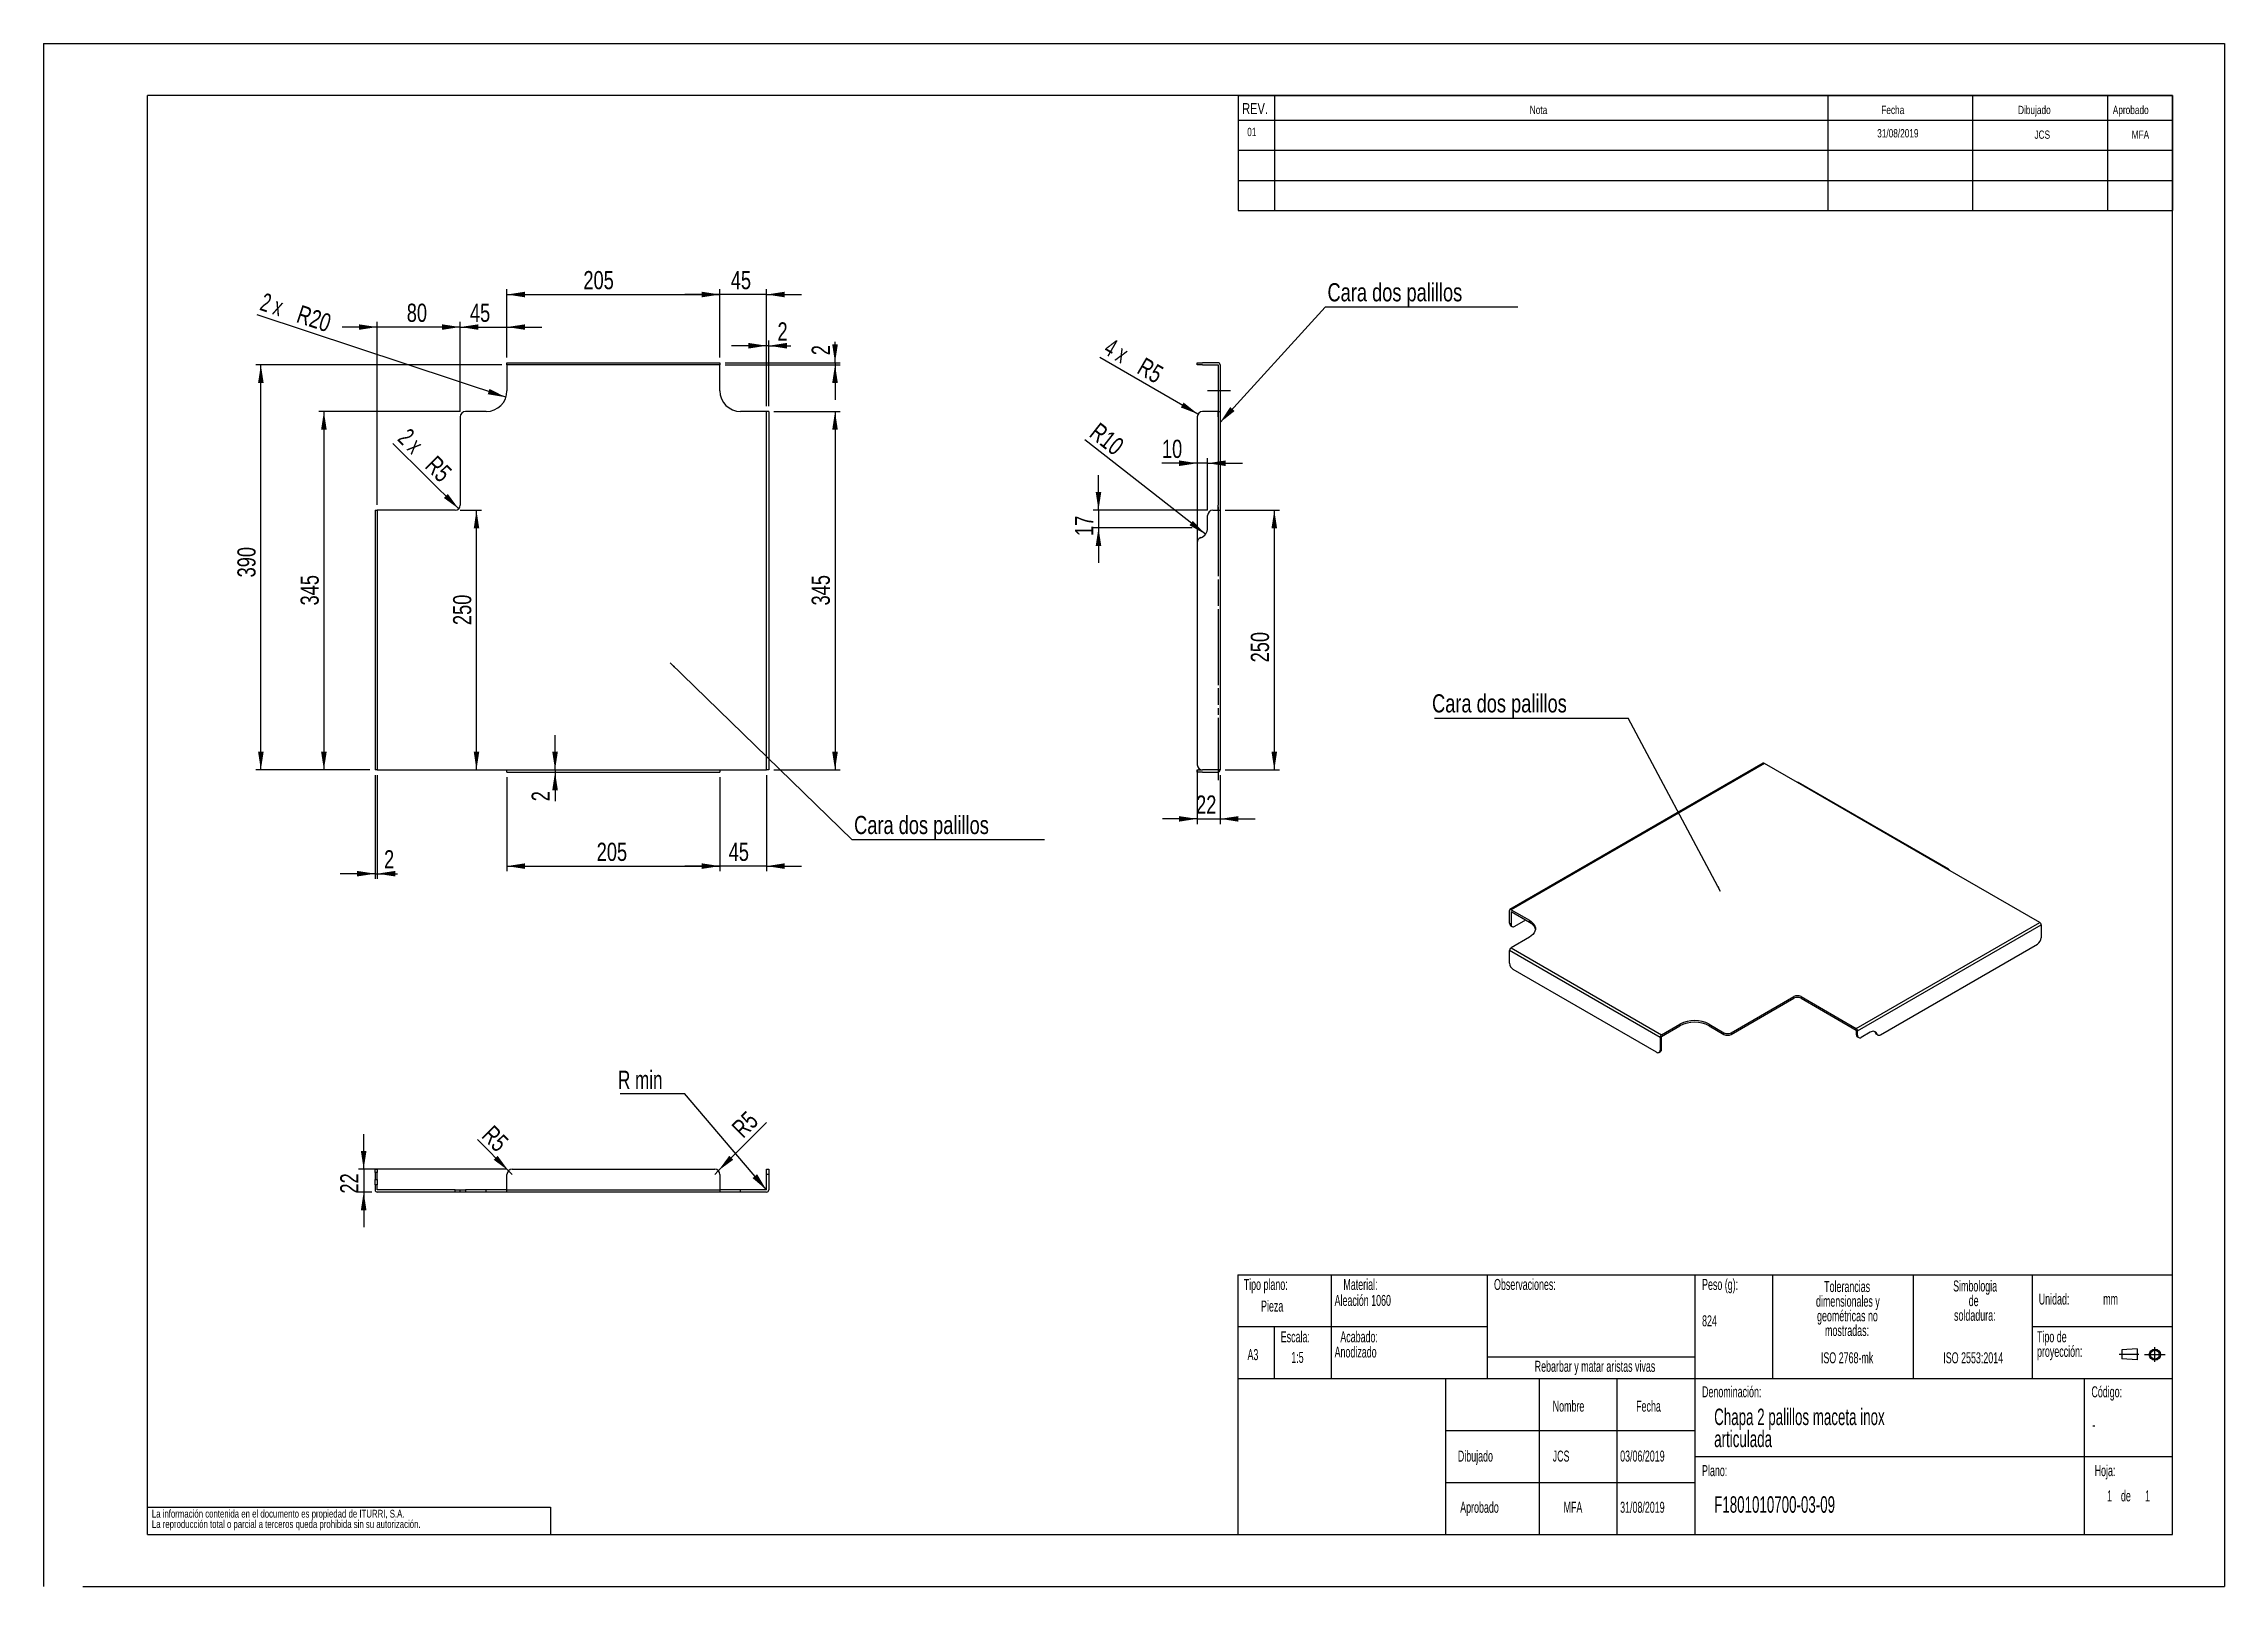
# Model space of a CAD drawing. Extents: x 0 to 14130, y 0 to 4063.
# Drawn here: x 0 to 2100, y 0 to 1485 of the extents above.
import ezdxf

# ---------------------------------------------------------------- set-up
doc = ezdxf.new("R2010")
doc.units = 0
doc.header["$LTSCALE"] = 5
doc.linetypes.add('CENTERX2', pattern=[20.32, 12.7, -2.54, 2.54, -2.54])
doc.linetypes.add('HIDDEN', pattern=[1.905, 1.27, -0.635])
doc.layers.get('0').update_dxf_attribs({"linetype": 'CONTINUOUS'})
doc.layers.add('FORMATO', color=7, linetype='CONTINUOUS')
doc.layers.add('SLD-0', color=179, linetype='CONTINUOUS')
doc.styles.add('SLDTEXTSTYLE0', font='TXT', dxfattribs={"width": 0.605})
doc.styles.add('SLDTEXTSTYLE1', font='TXT', dxfattribs={"width": 0.75})
doc.styles.add('SLDTEXTSTYLE2', font='TXT', dxfattribs={"width": 0.666667})
doc.styles.add('SLDTEXTSTYLE3', font='TXT', dxfattribs={"width": 0.7})
doc.dimstyles.new('SLDDIMSTYLE0', dxfattribs={"dimtxt": 17.5, "dimasz": 17.5, "dimexe": 0, "dimexo": 0.0625, "dimgap": 4.375, "dimtad": 1, "dimdec": 1, "dimrnd": 1e-09, "dimzin": 12, "dimtxsty": 'SLDTEXTSTYLE1', "dimsah": 1, "dimcen": 0.09, "dimazin": 3, "dimtfac": 1, "dimtdec": 1, "dimtofl": 0, "dimtmove": 0, "dimatfit": 3, "dimtolj": 1, "dimtzin": 12})
doc.dimstyles.new('SLDDIMSTYLE1', dxfattribs={"dimtxt": 17.5, "dimasz": 17.5, "dimexe": 0, "dimexo": 0.0625, "dimgap": 4.375, "dimtad": 1, "dimdec": 1, "dimrnd": 1e-09, "dimzin": 12, "dimtxsty": 'SLDTEXTSTYLE1', "dimsah": 1, "dimcen": 0, "dimazin": 3, "dimtfac": 1, "dimtdec": 1, "dimtofl": 0, "dimtmove": 0, "dimatfit": 3, "dimtolj": 1, "dimtzin": 12})
doc.dimstyles.new('SLDDIMSTYLE2', dxfattribs={"dimtxt": 17.5, "dimasz": 17.5, "dimexe": 0, "dimexo": 0.0625, "dimgap": 4.375, "dimtad": 1, "dimdec": 1, "dimrnd": 1e-09, "dimzin": 12, "dimtxsty": 'SLDTEXTSTYLE1', "dimsah": 1, "dimcen": 0.09, "dimazin": 3, "dimtfac": 1, "dimtdec": 1, "dimtmove": 0, "dimatfit": 3, "dimtolj": 1, "dimtzin": 12})
doc.dimstyles.new('SLDDIMSTYLE3', dxfattribs={"dimtxt": 0.18, "dimasz": 5.384615, "dimexe": 0, "dimexo": 0.0625, "dimgap": 0, "dimtad": 0, "dimtih": 1, "dimtoh": 1, "dimdec": 0, "dimrnd": 1e-09, "dimzin": 0, "dimtxsty": 'STANDARD', "dimblk1": 'DOT', "dimblk2": 'DOT', "dimsah": 1, "dimcen": 0.09, "dimazin": 3, "dimtfac": 5.384615, "dimtdec": 0, "dimtofl": 0, "dimtmove": 0, "dimatfit": 3, "dimtolj": 1, "dimtzin": 0})
doc.dimstyles.new('SLDDIMSTYLE4', dxfattribs={"dimtxt": 17.5, "dimasz": 17.5, "dimexe": 0, "dimexo": 0.0625, "dimgap": 4.375, "dimtad": 1, "dimdec": 1, "dimrnd": 1e-09, "dimzin": 12, "dimtxsty": 'SLDTEXTSTYLE1', "dimsah": 1, "dimcen": 0, "dimazin": 3, "dimtfac": 1, "dimtdec": 1, "dimtofl": 0, "dimtmove": 0, "dimatfit": 3, "dimtolj": 1, "dimtzin": 12})
doc.dimstyles.new('SLDDIMSTYLE5', dxfattribs={"dimtxt": 0.18, "dimasz": 17.5, "dimexe": 0, "dimexo": 0.0625, "dimgap": 0, "dimtad": 0, "dimtih": 1, "dimtoh": 1, "dimdec": 0, "dimrnd": 1e-09, "dimzin": 0, "dimtxsty": 'STANDARD', "dimsah": 1, "dimcen": 0.09, "dimazin": 3, "dimtfac": 17.5, "dimtdec": 0, "dimtofl": 0, "dimtmove": 0, "dimatfit": 3, "dimtolj": 1, "dimtzin": 0})
doc.dimstyles.new('SLDDIMSTYLE6', dxfattribs={"dimtxt": 17.5, "dimasz": 17.5, "dimexe": 0, "dimexo": 0.0625, "dimgap": 4.375, "dimtad": 1, "dimdec": 1, "dimrnd": 1e-09, "dimzin": 12, "dimtxsty": 'SLDTEXTSTYLE1', "dimsah": 1, "dimcen": 0, "dimazin": 3, "dimtfac": 1, "dimtdec": 1, "dimtofl": 0, "dimtmove": 0, "dimatfit": 3, "dimtolj": 1, "dimtzin": 12})

msp = doc.modelspace()

# ---------------------------------------------------------------- texts
at = {"layer": 'FORMATO', "style": 'SLDTEXTSTYLE1'}
for s, insert, char_height, attachment_point in [('REV.', (1154.18, 1427.76), 10.583, 1), ('Nota', (1431.12, 1425.13), 7.938, 1), ('Fecha', (1769.63, 1425.13), 7.938, 1), ('Dibujado', (1901.3, 1425.13), 7.938, 1), ('Aprobado', (1992.55, 1425.13), 7.938, 1), ('01', (1163.43, 1403.96), 7.938, 2), ('31/08/2019', (1785.57, 1402.68), 7.938, 2), ('JCS', (1924.63, 1401.35), 7.938, 2), ('MFA', (2019.12, 1401.35), 7.938, 2)]:
    msp.add_mtext(s, dxfattribs=dict(at, insert=insert, char_height=char_height, attachment_point=attachment_point))
at = {"layer": 'SLD-0', "style": 'SLDTEXTSTYLE0'}
for s, insert, char_height, attachment_point in [('Tipo plano:', (1155.65, 295.9), 10.5833, 1), ('Tipo plano:', (1155.65, 295.9), 10.5833, 1), ('Material:', (1251.65, 295.9), 10.583, 1), ('Material:', (1251.65, 295.9), 10.583, 1), ('Observaciones:', (1396.69, 295.9), 10.5833, 1), ('Observaciones:', (1396.69, 295.9), 10.5833, 1), ('Peso (g):', (1597.02, 295.9), 10.583, 1), ('Peso (g):', (1597.02, 295.9), 10.583, 1), ('Pieza', (1172.36, 275.1), 10.583, 1), ('Pieza', (1172.36, 275.1), 10.583, 1), ('Aleación 1060', (1243.17, 280.53), 10.5833, 1), ('Aleación 1060', (1243.17, 280.53), 10.5833, 1), ('Unidad:', (1921.23, 281.85), 10.583, 1), ('Unidad:', (1921.23, 281.85), 10.583, 1), ('mm', (1983.31, 281.85), 10.583, 1), ('mm', (1983.31, 281.85), 10.583, 1), ('824', (1597.02, 260.91), 10.583, 1), ('824', (1597.02, 260.91), 10.583, 1), ('Escala:', (1191.32, 245.51), 10.583, 1), ('Escala:', (1191.32, 245.51), 10.583, 1), ('Anodizado', (1243.17, 230.88), 10.583, 1), ('Anodizado', (1243.17, 230.88), 10.583, 1), ('Acabado:', (1248.69, 245.51), 10.583, 1), ('Acabado:', (1248.69, 245.51), 10.583, 1), ('A3', (1159.3, 228.37), 10.583, 1), ('A3', (1159.3, 228.37), 10.583, 1), ('1:5', (1201.45, 225.67), 10.583, 1), ('1:5', (1201.45, 225.67), 10.583, 1), ('Rebarbar y matar aristas vivas', (1493.93, 217.12), 10.5833, 2), ('Rebarbar y matar aristas vivas', (1493.93, 217.12), 10.5833, 2), ('ISO 2768-mk', (1736.68, 225.3), 10.5833, 2), ('ISO 2768-mk', (1736.68, 225.3), 10.5833, 2), ('ISO 2553:2014', (1858.13, 225.3), 10.5833, 2), ('ISO 2553:2014', (1858.13, 225.3), 10.5833, 2), ('Denominación:', (1597.02, 192.57), 10.5833, 1), ('Denominación:', (1597.02, 192.57), 10.5833, 1), ('Código:', (1971.99, 192.57), 10.583, 1), ('Código:', (1971.99, 192.57), 10.583, 1), ('Nombre', (1453.19, 178.77), 10.583, 1), ('Nombre', (1453.19, 178.77), 10.583, 1), ('Fecha', (1533.54, 178.77), 10.583, 1), ('Fecha', (1533.54, 178.77), 10.583, 1), ('-', (1972.93, 160.97), 10.58, 1), ('-', (1972.93, 160.97), 10.58, 1), ('Dibujado', (1361.87, 130.7), 10.583, 1), ('Dibujado', (1361.87, 130.7), 10.583, 1), ('JCS', (1453.19, 130.7), 10.583, 1), ('03/06/2019', (1518.14, 130.7), 10.583, 1), ('Plano:', (1597.02, 116.69), 10.583, 1), ('Plano:', (1597.02, 116.69), 10.583, 1), ('Hoja:', (1975.07, 116.69), 10.583, 1), ('Hoja:', (1975.07, 116.69), 10.583, 1), ('F1801010700-03-09', (1608.69, 86.73), 15.875, 1), ('F1801010700-03-09', (1608.69, 86.73), 15.875, 1), ('1', (1987.06, 92.37), 10.58, 1), ('1', (1987.06, 92.37), 10.58, 1), ('1', (1987.06, 92.37), 10.58, 1), ('1', (1987.06, 92.37), 10.58, 1), ('de', (2000.39, 92.37), 10.583, 1), ('de', (2000.39, 92.37), 10.583, 1), ('de', (2000.39, 92.37), 10.583, 1), ('de', (2000.39, 92.37), 10.583, 1), ('1', (2023.65, 92.37), 10.58, 1), ('1', (2023.65, 92.37), 10.58, 1), ('1', (2023.65, 92.37), 10.58, 1), ('1', (2023.65, 92.37), 10.58, 1), ('Aprobado', (1364.12, 81.41), 10.583, 1), ('Aprobado', (1364.12, 81.41), 10.583, 1), ('MFA', (1463.68, 81.41), 10.583, 1), ('31/08/2019', (1518.14, 81.41), 10.583, 1)]:
    msp.add_mtext(s, dxfattribs=dict(at, insert=insert, char_height=char_height, attachment_point=attachment_point))

# ---------------------------------------------------------------- blocks, each defined once
blk = doc.blocks.new('BLOQUE3')
at = {"color": 7, "linetype": 'CENTERX2'}
for p, q in [((1989.6, 650.3), (1974, 650.3)), ((1994.4, 650.1), (2010.8, 650.1)), ((2002.6, 644.2), (2002.6, 656))]:
    blk.add_line(p, q, dxfattribs=at)
at = {"color": 7, "linetype": 'CONTINUOUS'}
for p, q in [((1988.4, 654.7), (1976.2, 653.8)), ((1976.2, 653.8), (1976.2, 646.7)), ((1988.4, 654.7), (1988.4, 645.8)), ((1988.4, 645.8), (1976.2, 646.7))]:
    blk.add_line(p, q, dxfattribs=at)
for radius in [4.46, 3.57]:
    blk.add_circle((2002.6, 650.1), radius, dxfattribs=at)
blk = doc.blocks.new('SW_NOTE_0')
at = {"layer": 'SLD-0', "color": 0, "attachment_point": 2, "style": 'SLDTEXTSTYLE0'}
for s, insert, char_height in [('dimensionales y', (37.7, -0.5), 10.583), ('Tolerancias', (37, 13.6), 10.583), ('geométricas no', (37.3, -14.6), 10.583), ('mostradas:', (36.9, -28.7), 10.58)]:
    blk.add_mtext(s, dxfattribs=dict(at, insert=insert, char_height=char_height))
blk = doc.blocks.new('SW_NOTE_0_1')
at = {"layer": 'SLD-0', "color": 0, "attachment_point": 1, "style": 'SLDTEXTSTYLE0'}
for s, insert, char_height in [('Tipo de', (0, 13.6), 10.58), ('proyección:', (0, -0.5), 10.583)]:
    blk.add_mtext(s, dxfattribs=dict(at, insert=insert, char_height=char_height))
blk = doc.blocks.new('SW_NOTE_0_2')
at = {"layer": 'SLD-0', "color": 0, "char_height": 10.58, "attachment_point": 2, "style": 'SLDTEXTSTYLE0'}
for s, insert in [('Simbologia', (35.6, 13.6)), ('de', (34.2, -0.5)), ('soldadura:', (35.3, -14.6))]:
    blk.add_mtext(s, dxfattribs=dict(at, insert=insert))
blk = doc.blocks.new('SW_NOTE_0_3')
at = {"layer": 'SLD-0', "color": 0, "char_height": 7.5, "attachment_point": 1, "style": 'SLDTEXTSTYLE1'}
for s, insert in [('La información contenida en el documento es propiedad de ITURRI, S.A.', (0, 9.6)), ('La reproducción total o parcial a terceros queda prohibida sin su autorización.', (0, -0.4))]:
    blk.add_mtext(s, dxfattribs=dict(at, insert=insert))
blk = doc.blocks.new('SW_NOTE_0_4')
at = {"layer": 'SLD-0', "color": 0, "attachment_point": 1, "style": 'SLDTEXTSTYLE0'}
for s, insert, char_height in [('Chapa 2 palillos maceta inox', (0, 20.5), 15.875), ('articulada', (0, -0.7), 15.88)]:
    blk.add_mtext(s, dxfattribs=dict(at, insert=insert, char_height=char_height))
blk = doc.blocks.new('SW_NOTE_0_5')
at = {"layer": 'SLD-0', "color": 0, "attachment_point": 2, "style": 'SLDTEXTSTYLE0'}
for s, insert, char_height in [('dimensionales y', (37.7, -0.5), 10.583), ('Tolerancias', (37, 13.6), 10.583), ('geométricas no', (37.3, -14.6), 10.583), ('mostradas:', (36.9, -28.7), 10.58)]:
    blk.add_mtext(s, dxfattribs=dict(at, insert=insert, char_height=char_height))
blk = doc.blocks.new('SW_NOTE_0_6')
at = {"layer": 'SLD-0', "color": 0, "attachment_point": 1, "style": 'SLDTEXTSTYLE0'}
for s, insert, char_height in [('Tipo de', (0, 13.6), 10.58), ('proyección:', (0, -0.5), 10.583)]:
    blk.add_mtext(s, dxfattribs=dict(at, insert=insert, char_height=char_height))
blk = doc.blocks.new('SW_NOTE_0_7')
at = {"layer": 'SLD-0', "color": 0, "char_height": 10.58, "attachment_point": 2, "style": 'SLDTEXTSTYLE0'}
for s, insert in [('Simbologia', (35.6, 13.6)), ('de', (34.2, -0.5)), ('soldadura:', (35.3, -14.6))]:
    blk.add_mtext(s, dxfattribs=dict(at, insert=insert))
blk = doc.blocks.new('SW_NOTE_0_8')
at = {"layer": 'SLD-0', "color": 0, "char_height": 7.5, "attachment_point": 1, "style": 'SLDTEXTSTYLE1'}
for s, insert in [('La información contenida en el documento es propiedad de ITURRI, S.A.', (0, 9.6)), ('La reproducción total o parcial a terceros queda prohibida sin su autorización.', (0, -0.4))]:
    blk.add_mtext(s, dxfattribs=dict(at, insert=insert))
blk = doc.blocks.new('SW_NOTE_0_9')
at = {"layer": 'SLD-0', "color": 0, "attachment_point": 1, "style": 'SLDTEXTSTYLE0'}
for s, insert, char_height in [('Chapa 2 palillos maceta inox', (0, 20.5), 15.875), ('articulada', (0, -0.7), 15.88)]:
    blk.add_mtext(s, dxfattribs=dict(at, insert=insert, char_height=char_height))
blk = doc.blocks.new('_D')
at = {"layer": 'FORMATO', "color": 7}
for p, q in [((401.2, 1035.9), (421.8, 1035.9)), ((416.8, 785.9), (416.8, 1035.9))]:
    blk.add_line(p, q, dxfattribs=at)
for points in [[(416.8, 1035.9), (414.2, 1018.4), (419.5, 1018.4)], [(416.8, 785.9), (419.5, 803.4), (414.2, 803.4)]]:
    blk.add_solid(points, dxfattribs=at)
at = {"layer": 'FORMATO', "color": 7, "insert": (394.3, 925.3), "char_height": 17.5, "attachment_point": 1, "rotation": 90, "style": 'SLDTEXTSTYLE1'}
blk.add_mtext('250', dxfattribs=at)
blk = doc.blocks.new('_D_1')
at = {"layer": 'FORMATO', "color": 7}
for p, q in [((401.2, 1130.9), (264.9, 1130.9)), ((269.9, 1130.9), (269.9, 785.9)), ((314.2, 785.9), (264.9, 785.9))]:
    blk.add_line(p, q, dxfattribs=at)
for points in [[(269.9, 1130.9), (267.2, 1113.4), (272.6, 1113.4)], [(269.9, 785.9), (272.6, 803.4), (267.2, 803.4)]]:
    blk.add_solid(points, dxfattribs=at)
at = {"layer": 'FORMATO', "color": 7, "insert": (247.4, 944.2), "char_height": 17.5, "attachment_point": 1, "rotation": 90, "style": 'SLDTEXTSTYLE1'}
blk.add_mtext('345', dxfattribs=at)
blk = doc.blocks.new('_D_2')
at = {"layer": 'FORMATO', "color": 7}
for p, q in [((441.2, 1175.9), (204.2, 1175.9)), ((209.2, 785.9), (209.2, 1175.9)), ((314.2, 785.9), (204.2, 785.9))]:
    blk.add_line(p, q, dxfattribs=at)
for points in [[(209.2, 1175.9), (206.5, 1158.4), (211.9, 1158.4)], [(209.2, 785.9), (211.9, 803.4), (206.5, 803.4)]]:
    blk.add_solid(points, dxfattribs=at)
at = {"layer": 'FORMATO', "color": 7, "insert": (186.6, 971.2), "char_height": 17.5, "attachment_point": 1, "rotation": 90, "style": 'SLDTEXTSTYLE1'}
blk.add_mtext('390', dxfattribs=at)
blk = doc.blocks.new('_D_3')
at = {"layer": 'FORMATO', "color": 7}
for p, q in [((703.2, 1130.9), (767.1, 1130.9)), ((762.1, 1130.9), (762.1, 785.9)), ((703.2, 785.9), (767.1, 785.9))]:
    blk.add_line(p, q, dxfattribs=at)
for points in [[(762.1, 1130.9), (759.4, 1113.4), (764.8, 1113.4)], [(762.1, 785.9), (764.8, 803.4), (759.4, 803.4)]]:
    blk.add_solid(points, dxfattribs=at)
at = {"layer": 'FORMATO', "color": 7, "insert": (739.6, 944.2), "char_height": 17.5, "attachment_point": 1, "rotation": 90, "style": 'SLDTEXTSTYLE1'}
blk.add_mtext('345', dxfattribs=at)
blk = doc.blocks.new('_D_4')
at = {"layer": 'FORMATO', "color": 7}
blk.add_line((445.2, 1144.6), (205.6, 1224.1), dxfattribs=at)
blk.add_solid([(445.2, 1144.6), (429.4, 1152.6), (427.7, 1147.5)], dxfattribs=at)
at = {"layer": 'FORMATO', "color": 7, "char_height": 17.5, "attachment_point": 1, "rotation": 341.6229}
for s, insert, style in [('2 x', (212.7, 1245.5), 'SLDTEXTSTYLE2'), ('R20', (247.9, 1233.8), 'SLDTEXTSTYLE1')]:
    blk.add_mtext(s, dxfattribs=dict(at, insert=insert, style=style))
blk = doc.blocks.new('_D_5')
at = {"layer": 'FORMATO', "color": 7}
blk.add_line((399.7, 1037.3), (336.4, 1100.1), dxfattribs=at)
blk.add_solid([(399.7, 1037.3), (389.2, 1051.6), (385.4, 1047.7)], dxfattribs=at)
at = {"layer": 'FORMATO', "color": 7, "char_height": 17.5, "attachment_point": 1, "rotation": 315}
for s, insert, style in [('2 x', (352.3, 1116), 'SLDTEXTSTYLE2'), ('R5', (378.6, 1089.8), 'SLDTEXTSTYLE1')]:
    blk.add_mtext(s, dxfattribs=dict(at, insert=insert, style=style))
blk = doc.blocks.new('_D_6')
at = {"layer": 'FORMATO', "color": 7}
for p, q in [((446.2, 1182.9), (446.2, 1248.5)), ((446.2, 1243.5), (651.2, 1243.5)), ((651.2, 1182.9), (651.2, 1248.5))]:
    blk.add_line(p, q, dxfattribs=at)
for points in [[(446.2, 1243.5), (463.7, 1240.8), (463.7, 1246.2)], [(651.2, 1243.5), (633.7, 1246.2), (633.7, 1240.8)]]:
    blk.add_solid(points, dxfattribs=at)
at = {"layer": 'FORMATO', "color": 7, "insert": (519.8, 1266.1), "char_height": 17.5, "attachment_point": 1, "style": 'SLDTEXTSTYLE1'}
blk.add_mtext('205', dxfattribs=at)
blk = doc.blocks.new('_D_7')
at = {"layer": 'FORMATO', "color": 7}
for p, q in [((321.2, 1212.2), (287.5, 1212.2)), ((321.2, 1040.9), (321.2, 1217.2)), ((401.2, 1212.2), (321.2, 1212.2)), ((401.2, 1130.9), (401.2, 1217.2)), ((401.2, 1212.2), (434.9, 1212.2))]:
    blk.add_line(p, q, dxfattribs=at)
for points in [[(321.2, 1212.2), (303.7, 1214.8), (303.7, 1209.5)], [(401.2, 1212.2), (418.7, 1209.5), (418.7, 1214.8)]]:
    blk.add_solid(points, dxfattribs=at)
at = {"layer": 'FORMATO', "color": 7, "insert": (349.7, 1234.7), "char_height": 17.5, "attachment_point": 1, "style": 'SLDTEXTSTYLE1'}
blk.add_mtext('80', dxfattribs=at)
blk = doc.blocks.new('_D_8')
at = {"layer": 'FORMATO', "color": 7}
for p, q in [((401.2, 1212.2), (367.5, 1212.2)), ((401.2, 1130.9), (401.2, 1217.2)), ((401.2, 1212.2), (446.2, 1212.2)), ((446.2, 1182.9), (446.2, 1217.2)), ((446.2, 1212.2), (479.9, 1212.2))]:
    blk.add_line(p, q, dxfattribs=at)
for points in [[(401.2, 1212.2), (383.7, 1214.8), (383.7, 1209.5)], [(446.2, 1212.2), (463.7, 1209.5), (463.7, 1214.8)]]:
    blk.add_solid(points, dxfattribs=at)
at = {"layer": 'FORMATO', "color": 7, "insert": (410.5, 1234.7), "char_height": 17.5, "attachment_point": 1, "style": 'SLDTEXTSTYLE1'}
blk.add_mtext('45', dxfattribs=at)
blk = doc.blocks.new('_D_9')
at = {"layer": 'FORMATO', "color": 7}
for p, q in [((651.2, 1243.5), (617.5, 1243.5)), ((651.2, 1182.9), (651.2, 1248.5)), ((696.2, 1243.5), (651.2, 1243.5)), ((696.2, 1135.9), (696.2, 1248.5)), ((696.2, 1243.5), (729.9, 1243.5))]:
    blk.add_line(p, q, dxfattribs=at)
for points in [[(651.2, 1243.5), (633.7, 1246.2), (633.7, 1240.8)], [(696.2, 1243.5), (713.7, 1240.8), (713.7, 1246.2)]]:
    blk.add_solid(points, dxfattribs=at)
at = {"layer": 'FORMATO', "color": 7, "insert": (661.7, 1266.1), "char_height": 17.5, "attachment_point": 1, "style": 'SLDTEXTSTYLE1'}
blk.add_mtext('45', dxfattribs=at)
blk = doc.blocks.new('_D_10')
at = {"layer": 'FORMATO', "color": 7}
for p, q in [((651.2, 778.9), (651.2, 688.3)), ((696.2, 780.9), (696.2, 688.3)), ((651.2, 693.3), (617.5, 693.3)), ((696.2, 693.3), (651.2, 693.3)), ((696.2, 693.3), (729.9, 693.3))]:
    blk.add_line(p, q, dxfattribs=at)
for points in [[(651.2, 693.3), (633.7, 696), (633.7, 690.6)], [(696.2, 693.3), (713.7, 690.6), (713.7, 696)]]:
    blk.add_solid(points, dxfattribs=at)
at = {"layer": 'FORMATO', "color": 7, "insert": (659.7, 715.8), "char_height": 17.5, "attachment_point": 1, "style": 'SLDTEXTSTYLE1'}
blk.add_mtext('45', dxfattribs=at)
blk = doc.blocks.new('_D_11')
at = {"layer": 'FORMATO', "color": 7}
for p, q in [((446.2, 778.9), (446.2, 688.3)), ((651.2, 778.9), (651.2, 688.3)), ((446.2, 693.3), (651.2, 693.3))]:
    blk.add_line(p, q, dxfattribs=at)
for points in [[(446.2, 693.3), (463.7, 690.6), (463.7, 696)], [(651.2, 693.3), (633.7, 696), (633.7, 690.6)]]:
    blk.add_solid(points, dxfattribs=at)
at = {"layer": 'FORMATO', "color": 7, "insert": (532.6, 715.8), "char_height": 17.5, "attachment_point": 1, "style": 'SLDTEXTSTYLE1'}
blk.add_mtext('205', dxfattribs=at)
blk = doc.blocks.new('_D_12')
at = {"layer": 'FORMATO', "color": 7}
for p, q in [((696.2, 1135.9), (696.2, 1199.2)), ((698.2, 1135.9), (698.2, 1199.2)), ((696.2, 1194.2), (662.5, 1194.2)), ((698.2, 1194.2), (696.2, 1194.2)), ((698.2, 1194.2), (719.6, 1194.2))]:
    blk.add_line(p, q, dxfattribs=at)
for points in [[(696.2, 1194.2), (678.7, 1196.9), (678.7, 1191.5)], [(698.2, 1194.2), (715.7, 1191.5), (715.7, 1196.9)]]:
    blk.add_solid(points, dxfattribs=at)
at = {"layer": 'FORMATO', "color": 7, "insert": (706.7, 1216.7), "char_height": 17.5, "attachment_point": 1, "style": 'SLDTEXTSTYLE1'}
blk.add_mtext('2', dxfattribs=at)
blk = doc.blocks.new('_D_13')
at = {"layer": 'FORMATO', "color": 7}
for p, q in [((762.1, 1177.9), (762.1, 1198.1)), ((656.2, 1177.9), (767.1, 1177.9)), ((762.1, 1177.9), (762.1, 1175.9)), ((656.2, 1175.9), (767.1, 1175.9)), ((762.1, 1175.9), (762.1, 1142.2))]:
    blk.add_line(p, q, dxfattribs=at)
for points in [[(762.1, 1177.9), (764.8, 1195.4), (759.4, 1195.4)], [(762.1, 1175.9), (759.4, 1158.4), (764.8, 1158.4)]]:
    blk.add_solid(points, dxfattribs=at)
at = {"layer": 'FORMATO', "color": 7, "insert": (739.6, 1185.1), "char_height": 17.5, "attachment_point": 1, "rotation": 90, "style": 'SLDTEXTSTYLE1'}
blk.add_mtext('2', dxfattribs=at)
blk = doc.blocks.new('_D_14')
at = {"layer": 'FORMATO', "color": 7}
for p, q in [((492.5, 785.9), (492.5, 819.5)), ((492.5, 785.9), (492.5, 783.9)), ((492.5, 783.9), (492.5, 755.7))]:
    blk.add_line(p, q, dxfattribs=at)
for points in [[(492.5, 785.9), (495.2, 803.4), (489.8, 803.4)], [(492.5, 783.9), (489.8, 766.4), (495.2, 766.4)]]:
    blk.add_solid(points, dxfattribs=at)
at = {"layer": 'FORMATO', "color": 7, "insert": (469.9, 755.7), "char_height": 17.5, "attachment_point": 1, "rotation": 90, "style": 'SLDTEXTSTYLE1'}
blk.add_mtext('2', dxfattribs=at)
blk = doc.blocks.new('_D_15')
at = {"layer": 'FORMATO', "color": 7}
for p, q in [((319.2, 780.9), (319.2, 681)), ((321.2, 780.9), (321.2, 681)), ((319.2, 686), (285.5, 686)), ((319.2, 686), (321.2, 686)), ((321.2, 686), (340.7, 686))]:
    blk.add_line(p, q, dxfattribs=at)
for points in [[(319.2, 686), (301.7, 688.7), (301.7, 683.3)], [(321.2, 686), (338.7, 683.3), (338.7, 688.7)]]:
    blk.add_solid(points, dxfattribs=at)
at = {"layer": 'FORMATO', "color": 7, "insert": (327.8, 708.6), "char_height": 17.5, "attachment_point": 1, "style": 'SLDTEXTSTYLE1'}
blk.add_mtext('2', dxfattribs=at)
blk = doc.blocks.new('SW_NOTE_0_10')
at = {"layer": 'FORMATO', "color": 0}
blk.add_line((185.4, 0), (0, 0), dxfattribs=at)
at = {"layer": 'FORMATO', "color": 0, "insert": (2, 23.1), "char_height": 17.5, "attachment_point": 1, "style": 'SLDTEXTSTYLE1'}
blk.add_mtext('Cara dos palillos', dxfattribs=at)
blk = doc.blocks.new('_DOT')
at = {"color": 0, "linetype": 'BYBLOCK'}
blk.add_line((-0.5, 0), (-1, 0), dxfattribs=at)
at = {"color": 0, "linetype": 'BYBLOCK', "const_width": 0.5}
blk.add_lwpolyline([(-0.25, 0, 1), (0.25, 0, 1)], format="xyb", close=True, dxfattribs=at)
blk = doc.blocks.new('_D_16')
at = {"layer": 'FORMATO', "color": 7}
for p, q in [((1015.8, 1035.9), (1015.8, 1069.5)), ((1120.9, 1035.9), (1010.8, 1035.9)), ((1015.8, 1035.9), (1015.8, 1018.9)), ((1105.9, 1018.9), (1010.8, 1018.9)), ((1015.8, 1018.9), (1015.8, 985.2))]:
    blk.add_line(p, q, dxfattribs=at)
for points in [[(1015.8, 1035.9), (1018.5, 1053.4), (1013.1, 1053.4)], [(1015.8, 1018.9), (1013.1, 1001.4), (1018.5, 1001.4)]]:
    blk.add_solid(points, dxfattribs=at)
at = {"layer": 'FORMATO', "color": 7, "insert": (993.2, 1011.1), "char_height": 17.5, "attachment_point": 1, "rotation": 90, "style": 'SLDTEXTSTYLE1'}
blk.add_mtext('17', dxfattribs=at)
blk = doc.blocks.new('_D_17')
at = {"layer": 'FORMATO', "color": 7}
blk.add_line((1118.8, 1012.7), (1002.7, 1103.5), dxfattribs=at)
blk.add_solid([(1118.8, 1012.7), (1106.7, 1025.6), (1103.4, 1021.4)], dxfattribs=at)
at = {"layer": 'FORMATO', "color": 7, "insert": (1016.6, 1121.3), "char_height": 17.5, "attachment_point": 1, "rotation": 321.9484, "style": 'SLDTEXTSTYLE1'}
blk.add_mtext('R10', dxfattribs=at)
blk = doc.blocks.new('_D_18')
at = {"layer": 'FORMATO', "color": 7}
for p, q in [((1110.9, 785.9), (1110.9, 733.8)), ((1132.9, 780.9), (1132.9, 733.8)), ((1110.9, 738.8), (1077.3, 738.8)), ((1110.9, 738.8), (1132.9, 738.8)), ((1132.9, 738.8), (1166.6, 738.8))]:
    blk.add_line(p, q, dxfattribs=at)
for points in [[(1110.9, 738.8), (1093.4, 741.4), (1093.4, 736.1)], [(1132.9, 738.8), (1150.4, 736.1), (1150.4, 741.4)]]:
    blk.add_solid(points, dxfattribs=at)
at = {"layer": 'FORMATO', "color": 7, "insert": (1109.8, 761.3), "char_height": 17.5, "attachment_point": 1, "style": 'SLDTEXTSTYLE1'}
blk.add_mtext('22', dxfattribs=at)
blk = doc.blocks.new('_D_19')
at = {"layer": 'FORMATO', "color": 7}
for p, q in [((1137.9, 1035.9), (1190.1, 1035.9)), ((1185.1, 1035.9), (1185.1, 785.9)), ((1137.9, 785.9), (1190.1, 785.9))]:
    blk.add_line(p, q, dxfattribs=at)
for points in [[(1185.1, 1035.9), (1182.4, 1018.4), (1187.8, 1018.4)], [(1185.1, 785.9), (1187.8, 803.4), (1182.4, 803.4)]]:
    blk.add_solid(points, dxfattribs=at)
at = {"layer": 'FORMATO', "color": 7, "insert": (1162.5, 889.4), "char_height": 17.5, "attachment_point": 1, "rotation": 90, "style": 'SLDTEXTSTYLE1'}
blk.add_mtext('250', dxfattribs=at)
blk = doc.blocks.new('_D_20')
at = {"layer": 'FORMATO', "color": 7}
blk.add_line((1111.6, 1128.4), (1017.2, 1182.9), dxfattribs=at)
blk.add_solid([(1111.6, 1128.4), (1097.8, 1139.5), (1095.1, 1134.8)], dxfattribs=at)
at = {"layer": 'FORMATO', "color": 7, "char_height": 17.5, "attachment_point": 1, "rotation": 330}
for s, insert, style in [('4 x', (1028.4, 1202.3), 'SLDTEXTSTYLE2'), ('R5', (1060.5, 1183.7), 'SLDTEXTSTYLE1')]:
    blk.add_mtext(s, dxfattribs=dict(at, insert=insert, style=style))
blk = doc.blocks.new('_D_21')
at = {"layer": 'FORMATO', "color": 7}
for p, q in [((1110.9, 1081.1), (1076.9, 1081.1)), ((1120.9, 1081.1), (1110.9, 1081.1)), ((1120.9, 1035.9), (1120.9, 1086.1)), ((1120.9, 1081.1), (1154.6, 1081.1))]:
    blk.add_line(p, q, dxfattribs=at)
for points in [[(1110.9, 1081.1), (1093.4, 1083.8), (1093.4, 1078.4)], [(1120.9, 1081.1), (1138.4, 1078.4), (1138.4, 1083.8)]]:
    blk.add_solid(points, dxfattribs=at)
at = {"layer": 'FORMATO', "color": 7, "insert": (1076.9, 1103.7), "char_height": 17.5, "attachment_point": 1, "style": 'SLDTEXTSTYLE1'}
blk.add_mtext('10', dxfattribs=at)
blk = doc.blocks.new('SW_NOTE_0_11')
at = {"layer": 'FORMATO', "color": 0}
blk.add_line((185.4, 0), (0, 0), dxfattribs=at)
at = {"layer": 'FORMATO', "color": 0, "insert": (2.2, 23.1), "char_height": 17.5, "attachment_point": 1, "style": 'SLDTEXTSTYLE1'}
blk.add_mtext('Cara dos palillos', dxfattribs=at)
blk = doc.blocks.new('_D_22')
at = {"layer": 'FORMATO', "color": 7}
for p, q in [((308.2, 401.6), (308.2, 435.2)), ((446.2, 401.6), (303.2, 401.6)), ((308.2, 401.6), (308.2, 379.6)), ((316.2, 379.6), (303.2, 379.6)), ((308.2, 379.6), (308.2, 345.9))]:
    blk.add_line(p, q, dxfattribs=at)
for points in [[(308.2, 401.6), (310.9, 419.1), (305.5, 419.1)], [(308.2, 379.6), (305.5, 362.1), (310.9, 362.1)]]:
    blk.add_solid(points, dxfattribs=at)
at = {"layer": 'FORMATO', "color": 7, "insert": (285.6, 378.1), "char_height": 17.5, "attachment_point": 1, "rotation": 90, "style": 'SLDTEXTSTYLE1'}
blk.add_mtext('22', dxfattribs=at)
blk = doc.blocks.new('_D_23')
at = {"layer": 'FORMATO', "color": 7}
for q in [(417.8, 430), (451.2, 396.6)]:
    blk.add_line((447.7, 400.1), q, dxfattribs=at)
blk.add_solid([(447.7, 400.1), (437.2, 414.4), (433.4, 410.6)], dxfattribs=at)
at = {"layer": 'FORMATO', "color": 7, "insert": (433.1, 445.2), "char_height": 17.5, "attachment_point": 1, "rotation": 315, "style": 'SLDTEXTSTYLE1'}
blk.add_mtext('R5', dxfattribs=at)
blk = doc.blocks.new('_D_24')
at = {"layer": 'FORMATO', "color": 7}
for q in [(696, 446.4), (646.2, 396.6)]:
    blk.add_line((649.7, 400.1), q, dxfattribs=at)
blk.add_solid([(649.7, 400.1), (664, 410.6), (660.2, 414.4)], dxfattribs=at)
at = {"layer": 'FORMATO', "color": 7, "insert": (661.2, 442.9), "char_height": 17.5, "attachment_point": 1, "rotation": 45, "style": 'SLDTEXTSTYLE1'}
blk.add_mtext('R5', dxfattribs=at)
blk = doc.blocks.new('SW_NOTE_0_12')
at = {"layer": 'FORMATO', "color": 0}
blk.add_line((-62, 0), (0, 0), dxfattribs=at)
at = {"layer": 'FORMATO', "color": 0, "insert": (-63.9, 22), "char_height": 17.5, "attachment_point": 1, "style": 'SLDTEXTSTYLE3'}
blk.add_mtext('R min', dxfattribs=at)
blk = doc.blocks.new('SW_NOTE_0_13')
at = {"layer": 'FORMATO', "color": 0}
blk.add_line((-186.6, 0), (0, 0), dxfattribs=at)
at = {"layer": 'FORMATO', "color": 0, "insert": (-189, 22.9), "char_height": 17.5, "attachment_point": 1, "style": 'SLDTEXTSTYLE1'}
blk.add_mtext('Cara dos palillos', dxfattribs=at)

# ---------------------------------------------------------------- dimensions: what is measured, and where the dimension line sits
at = {"layer": 'FORMATO', "color": 7}
for base, p1, p2, dimstyle, picture, middle in [((651.2, 1243.52), (446.2, 1177.88), (651.2, 1177.88), 'SLDDIMSTYLE0', '_D_6', (539.22, 1243.52)), ((651.2, 1243.52), (696.2, 1130.88), (651.2, 1177.88), 'SLDDIMSTYLE2', '_D_9', (674.63, 1243.52)), ((321.2, 1212.16), (401.2, 1125.88), (321.2, 1035.88), 'SLDDIMSTYLE2', '_D_7', (362.62, 1212.16)), ((446.2, 1212.16), (401.2, 1125.88), (446.2, 1177.88), 'SLDDIMSTYLE2', '_D_8', (423.46, 1212.16)), ((696.2, 1194.18), (698.2, 1130.88), (696.2, 1130.88), 'SLDDIMSTYLE2', '_D_12', (713.18, 1194.18)), ((1110.93, 1081.14), (1120.93, 1030.88), (1110.93, 1125.88), 'SLDDIMSTYLE2', '_D_21', (1089.81, 1081.14)), ((321.2, 686.04), (319.2, 785.88), (321.2, 785.88), 'SLDDIMSTYLE2', '_D_15', (334.24, 686.04)), ((651.2, 693.28), (446.2, 783.88), (651.2, 783.88), 'SLDDIMSTYLE0', '_D_11', (551.97, 693.28)), ((651.2, 693.28), (696.2, 785.88), (651.2, 783.88), 'SLDDIMSTYLE2', '_D_10', (672.63, 693.28)), ((1132.93, 738.75), (1110.93, 790.88), (1132.93, 785.88), 'SLDDIMSTYLE2', '_D_18', (1122.78, 738.75))]:
    dim = msp.add_linear_dim(base=base, p1=p1, p2=p2, dimstyle=dimstyle, dxfattribs=at)
    dim.commit()
    dim.dimension.update_dxf_attribs({"geometry": picture, "text_midpoint": middle, "dimtype": 160})
for center, mpoint, text, dimstyle, picture, middle in [((426.2, 1150.88), (445.18, 1144.58), '2 x <>', 'SLDDIMSTYLE1', '_D_4', (241.76, 1212.16)), ((1115.93, 1125.88), (1111.6, 1128.38), '4 x <>', 'SLDDIMSTYLE4', '_D_20', (1043.98, 1167.42)), ((396.2, 1040.88), (399.74, 1037.35), '2 x <>', 'SLDDIMSTYLE1', '_D_5', (358.19, 1078.9))]:
    dim = msp.add_radius_dim(center=center, mpoint=mpoint, text=text, dimstyle=dimstyle, dxfattribs=at)
    dim.commit()
    dim.dimension.update_dxf_attribs({"geometry": picture, "text_midpoint": middle, "dimtype": 164})
for base, p1, p2, dimstyle, picture, middle in [((762.11, 1175.88), (651.2, 1177.88), (651.2, 1175.88), 'SLDDIMSTYLE2', '_D_13', (762.11, 1191.59)), ((209.2, 1175.88), (319.2, 785.88), (446.2, 1175.88), 'SLDDIMSTYLE0', '_D_2', (209.2, 990.64)), ((269.93, 785.88), (406.2, 1130.88), (319.2, 785.88), 'SLDDIMSTYLE0', '_D_1', (269.93, 963.57)), ((762.11, 785.88), (698.2, 1130.88), (698.2, 785.88), 'SLDDIMSTYLE0', '_D_3', (762.11, 963.57)), ((1015.78, 1018.88), (1125.93, 1035.88), (1110.93, 1018.88), 'SLDDIMSTYLE2', '_D_16', (1015.78, 1023.99)), ((416.85, 1035.88), (319.2, 785.88), (396.2, 1035.88), 'SLDDIMSTYLE0', '_D', (416.85, 944.72)), ((1185.1, 785.88), (1132.93, 1035.88), (1132.93, 785.88), 'SLDDIMSTYLE0', '_D_19', (1185.1, 908.8)), ((492.47, 783.88), (319.2, 785.88), (446.2, 783.88), 'SLDDIMSTYLE2', '_D_14', (492.47, 762.16)), ((308.18, 379.55), (451.2, 401.55), (321.2, 379.55), 'SLDDIMSTYLE2', '_D_22', (308.18, 391.06))]:
    dim = msp.add_linear_dim(base=base, p1=p1, p2=p2, angle=90, dimstyle=dimstyle, dxfattribs=at)
    dim.commit()
    dim.dimension.update_dxf_attribs({"geometry": picture, "text_midpoint": middle, "dimtype": 160})
for center, mpoint, dimstyle, picture, middle in [((1110.93, 1018.88), (1118.8, 1012.72), 'SLDDIMSTYLE1', '_D_17', (1017.85, 1091.74)), ((646.2, 396.55), (649.74, 400.09), 'SLDDIMSTYLE6', '_D_24', (687.55, 437.91)), ((451.2, 396.55), (447.66, 400.09), 'SLDDIMSTYLE6', '_D_23', (425.68, 422.07))]:
    dim = msp.add_radius_dim(center=center, mpoint=mpoint, dimstyle=dimstyle, dxfattribs=at)
    dim.commit()
    dim.dimension.update_dxf_attribs({"geometry": picture, "text_midpoint": middle, "dimtype": 164})

# ---------------------------------------------------------------- linework, layer by layer
at = {"color": 7, "linetype": 'CONTINUOUS'}
for p, q in [((0, 1485), (2100, 1485)), ((0, 1485), (0, -0.01)), ((2100, 1485), (2100, 0)), ((2050, 1435), (100, 1435)), ((100, 50), (100, 1435)), ((2050, 50), (2050, 1435)), ((446.2, 1177.88), (651.2, 1177.88)), ((446.2, 1175.88), (446.2, 1177.88)), ((651.2, 1177.88), (651.2, 1175.88)), ((1110.93, 1175.88), (1110.93, 1177.88)), ((1110.93, 1177.88), (1115.93, 1177.88)), ((1130.93, 1177.88), (1115.93, 1177.88)), ((446.2, 1175.88), (446.2, 1150.88)), ((651.2, 1175.88), (446.2, 1175.88)), ((651.2, 1150.88), (651.2, 1175.88)), ((1115.93, 1175.88), (1110.93, 1175.88)), ((1115.93, 1175.88), (1130.93, 1175.88)), ((1130.93, 1175.88), (1130.93, 1150.88)), ((1132.93, 1175.88), (1132.93, 1150.88)), ((1130.93, 1150.88), (1130.93, 1130.88)), ((1132.93, 1150.88), (1132.93, 1130.88)), ((401.2, 1125.88), (401.2, 1040.88)), ((426.2, 1130.88), (406.2, 1130.88)), ((696.2, 1130.88), (671.2, 1130.88)), ((696.2, 785.88), (696.2, 1130.88)), ((698.2, 1130.88), (696.2, 1130.88)), ((698.2, 1130.88), (698.2, 785.88)), ((1110.93, 1125.88), (1110.93, 1004.74)), ((1130.93, 1130.88), (1115.93, 1130.88)), ((1130.93, 1130.88), (1132.93, 1130.88)), ((1130.93, 1125.88), (1130.93, 1130.88)), ((1130.93, 1125.88), (1130.93, 1040.88)), ((1132.93, 1130.88), (1132.93, 1125.88)), ((1132.93, 1125.88), (1132.93, 1040.88)), ((319.2, 1035.88), (319.2, 785.88)), ((319.2, 1035.88), (321.2, 1035.88)), ((321.2, 1035.88), (321.2, 785.88)), ((396.2, 1035.88), (321.2, 1035.88)), ((1120.93, 1018.88), (1120.93, 1030.88)), ((1125.93, 1035.88), (1130.93, 1035.88)), ((1130.93, 1035.88), (1130.93, 1040.88)), ((1130.93, 1035.88), (1132.93, 1035.88)), ((1132.93, 1040.88), (1132.93, 1035.88)), ((1132.93, 1035.88), (1132.93, 785.88)), ((1110.93, 1004.74), (1110.93, 790.88)), ((321.2, 785.88), (319.2, 785.88)), ((321.2, 785.88), (446.2, 785.88)), ((446.2, 785.88), (651.2, 785.88)), ((446.2, 783.88), (446.2, 785.88)), ((446.2, 783.88), (651.2, 783.88)), ((651.2, 785.88), (651.2, 783.88)), ((651.2, 785.88), (696.2, 785.88)), ((698.2, 785.88), (696.2, 785.88)), ((1110.93, 783.88), (1110.93, 785.88)), ((1110.93, 785.88), (1115.93, 785.88)), ((1115.93, 783.88), (1110.93, 783.88)), ((1130.93, 785.88), (1115.93, 785.88)), ((1115.93, 783.88), (1130.93, 783.88)), ((1132.93, 785.88), (1130.93, 785.88)), ((1655.99, 792.27), (1412.04, 651.44)), ((1656.99, 792.17), (1413.04, 651.34)), ((1688.81, 773.8), (1656.99, 792.17)), ((1833.77, 690.12), (1688.81, 773.8)), ((1834.77, 690.22), (1689.81, 773.9)), ((1922.16, 639.09), (1833.77, 690.12)), ((1413.04, 651.34), (1430.72, 641.14)), ((1411.63, 638.28), (1411.63, 650.52)), ((1411.63, 638.28), (1413.04, 637.46)), ((1412.66, 635.99), (1414.08, 635.17)), ((1413.04, 649.71), (1413.04, 637.46)), ((1413.04, 649.71), (1430.72, 639.5)), ((1416.58, 635.42), (1427.19, 641.54)), ((1430.72, 641.14), (1430.72, 639.5)), ((1745.38, 537.04), (1922.16, 639.09)), ((1746.8, 534.59), (1923.57, 636.64)), ((1923.57, 636.64), (1923.57, 624.4)), ((1556.58, 528.47), (1411.63, 612.15)), ((1411.63, 599.9), (1411.63, 612.15)), ((1430.72, 624.81), (1413.04, 614.6)), ((1413.04, 614.6), (1558, 530.92)), ((1768.82, 530.98), (1920.04, 618.27)), ((1553.05, 514.18), (1415.16, 593.78)), ((1625.17, 532.96), (1685.28, 567.66)), ((1685.28, 566.03), (1685.28, 567.66)), ((1692.35, 567.66), (1745.38, 537.04)), ((1692.35, 567.66), (1692.35, 566.03)), ((1625.17, 531.33), (1685.28, 566.03)), ((1692.35, 566.03), (1745.38, 535.41)), ((1556.58, 528.47), (1556.58, 516.22)), ((1558, 530.92), (1575.68, 541.13)), ((1558, 529.29), (1575.68, 539.49)), ((1558, 517.04), (1558, 529.29)), ((1575.68, 541.13), (1575.68, 539.49)), ((1603.96, 541.13), (1618.1, 532.96)), ((1603.96, 541.13), (1603.96, 539.49)), ((1603.96, 539.49), (1618.1, 531.33)), ((1618.1, 531.33), (1618.1, 532.96)), ((1625.17, 532.96), (1625.17, 531.33)), ((1745.38, 535.41), (1745.38, 531.33)), ((1745.38, 531.33), (1746.8, 530.51)), ((1746.42, 529.04), (1747.83, 528.22)), ((1746.8, 530.51), (1746.8, 534.59)), ((1758.82, 533.37), (1750.33, 528.47)), ((1764.07, 532.59), (1765.48, 531.77)), ((1764.9, 531.54), (1766.32, 530.73)), ((1555.55, 513.93), (1556.96, 514.75)), ((1556.58, 516.22), (1558, 517.04)), ((319.2, 401.55), (321.2, 401.55)), ((319.2, 398.22), (319.2, 401.55)), ((321.2, 401.55), (321.2, 398.22)), ((451.2, 401.55), (646.2, 401.55)), ((696.2, 401.55), (698.2, 401.55)), ((696.2, 396.55), (696.2, 401.55)), ((698.2, 401.55), (698.2, 396.55)), ((321.2, 398.22), (319.2, 398.22)), ((319.2, 398.22), (319.2, 391.55)), ((319.2, 391.55), (321.2, 391.55)), ((319.2, 386.55), (319.2, 391.55)), ((321.2, 386.55), (319.2, 386.55)), ((319.2, 386.55), (319.2, 381.55)), ((321.2, 391.55), (321.2, 398.22)), ((321.2, 391.55), (321.2, 386.55)), ((321.2, 381.55), (321.2, 386.55)), ((396.2, 381.55), (321.2, 381.55)), ((396.2, 379.55), (321.2, 379.55)), ((396.2, 379.55), (396.2, 381.55)), ((396.2, 381.55), (401.2, 381.55)), ((401.2, 379.55), (396.2, 379.55)), ((401.2, 379.55), (401.2, 381.55)), ((401.2, 381.55), (406.2, 381.55)), ((406.2, 379.55), (401.2, 379.55)), ((406.2, 381.55), (406.2, 379.55)), ((426.2, 381.55), (406.2, 381.55)), ((426.2, 379.55), (406.2, 379.55)), ((426.2, 379.55), (426.2, 381.55)), ((446.2, 381.55), (426.2, 381.55)), ((446.2, 379.55), (426.2, 379.55)), ((446.2, 381.55), (446.2, 396.55)), ((446.2, 381.55), (651.2, 381.55)), ((446.2, 379.55), (446.2, 381.55)), ((651.2, 379.55), (446.2, 379.55)), ((651.2, 396.55), (651.2, 381.55)), ((651.2, 381.55), (651.2, 379.55)), ((671.2, 381.55), (651.2, 381.55)), ((671.2, 379.55), (651.2, 379.55)), ((671.2, 379.55), (671.2, 381.55)), ((696.2, 381.55), (671.2, 381.55)), ((696.2, 379.55), (671.2, 379.55)), ((696.2, 381.55), (696.2, 396.55)), ((698.2, 396.55), (696.2, 396.55)), ((698.2, 396.55), (698.2, 381.55)), ((1150, 300), (2050, 300)), ((1150, 300), (1150, 50)), ((100, 50), (2050, 50)), ((37.65, 0), (2100, 0))]:
    msp.add_line(p, q, dxfattribs=at)
at = {"color": 7, "linetype": 'HIDDEN'}
msp.add_line((1130.93, 1035.88), (1130.93, 785.88), dxfattribs=at)
at = {"color": 7, "linetype": 'CONTINUOUS', "flags": 128}
for points in [[(1430.72, 641.14), (1432.59, 639.89), (1434.13, 638.5), (1435.32, 637.01), (1436.12, 635.43), (1436.53, 633.79), (1436.53, 632.15), (1436.12, 630.52), (1435.32, 628.94), (1434.13, 627.44), (1432.59, 626.05), (1430.72, 624.81)], [(1430.72, 639.5), (1432.59, 638.26), (1434.13, 636.87), (1435.32, 635.37), (1436.12, 633.79), (1436.53, 632.16), (1436.53, 632.15)], [(1765.48, 531.77), (1765.04, 532.67), (1764.46, 533.38), (1763.74, 533.91), (1762.9, 534.23), (1761.97, 534.33), (1760.96, 534.22), (1759.9, 533.9), (1758.82, 533.37)], [(1763.06, 534.18), (1763.63, 533.48), (1764.07, 532.59)], [(1765.48, 531.77), (1765.7, 531.33), (1766, 530.97), (1766.36, 530.71), (1766.78, 530.55), (1767.24, 530.49), (1767.75, 530.55), (1768.27, 530.71), (1768.82, 530.98)]]:
    msp.add_lwpolyline(points, dxfattribs=at)
at = {"color": 7, "linetype": 'CONTINUOUS'}
for centre, radius, start, end in [((1130.93, 1175.88), 2, 0, 90), ((426.2, 1150.88), 20, 270, 0), ((671.2, 1150.88), 20, 180, 270), ((406.2, 1125.88), 5, 90, 180), ((1115.93, 1125.88), 5, 90, 180), ((396.2, 1040.88), 5, 270, 0), ((1125.93, 1030.88), 5, 90, 180), ((1115.93, 1004.74), 5, 109.47122, 180), ((1110.93, 1018.88), 10, 289.47122, 0), ((1115.93, 790.88), 5, 180, 270), ((1130.93, 785.88), 2, 270, 360), ((1656.41, 791.35), 1.01, 54.38228, 114.30701), ((1689.4, 772.98), 1.01, 65.69295, 125.61751), ((1834.32, 689.44), 0.873, 350.78596, 129.20327), ((1412.49, 650.66), 0.873, 50.79659, 189.21398), ((1414.04, 637.99), 2.43, 173.23422, 235.45362), ((1415.2, 637.11), 2.18, 170.78581, 309.20333), ((1920.5, 636.5), 3.07, 2.60522, 57.39459), ((1414.7, 612.01), 3.07, 122.60487, 177.39507), ((1915.9, 624.75), 7.68, 302.60549, 357.39452), ((1419.3, 600.25), 7.68, 182.60543, 237.39458), ((1688.81, 560.83), 7.69, 62.60972, 117.39018), ((1688.81, 559.2), 7.69, 62.60972, 117.39018), ((1559.65, 528.33), 3.07, 122.60487, 177.39507), ((1589.82, 513.97), 30.62, 62.49144, 117.50857), ((1589.82, 512.34), 30.62, 62.49144, 117.50857), ((1621.64, 539.78), 7.69, 242.6095, 297.3905), ((1621.64, 538.15), 7.69, 242.6095, 297.3905), ((1747.84, 531.06), 2.48, 173.86919, 234.81865), ((1743.73, 534.45), 3.07, 2.60522, 57.39459), ((1748.95, 530.16), 2.18, 170.78604, 309.2031), ((1765.92, 533.21), 1.95, 198.5051, 238.64705), ((1554.43, 515.87), 2.18, 230.7966, 9.21411), ((1555.63, 516.73), 2.39, 303.88685, 7.42531), ((451.2, 396.55), 5, 90, 180), ((646.2, 396.55), 5, 0, 90), ((321.2, 381.55), 2, 180, 270), ((696.2, 381.55), 2, 270, 360)]:
    msp.add_arc(centre, radius, start, end, dxfattribs=at)
at = {"layer": 'FORMATO'}
for p, q in [((1150.46, 1435), (2050, 1435)), ((1150.46, 1435), (1150.46, 1324.33)), ((1185.17, 1435), (1185.17, 1324.33)), ((1718.29, 1435), (1718.29, 1324.33)), ((1857.31, 1435), (1857.31, 1324.33)), ((1987.56, 1435), (1987.56, 1324.33)), ((2050, 1435), (2050, 1324.33)), ((1150.46, 1411.33), (2050, 1411.33)), ((1150.46, 1382.33), (2050, 1382.33)), ((1150.46, 1353.33), (2050, 1353.33)), ((1150.46, 1324.33), (2050, 1324.33))]:
    msp.add_line(p, q, dxfattribs=at)
at = {"layer": 'FORMATO', "color": 7, "linetype": 'CENTERX2'}
for p, q in [((1142.93, 1150.88), (1120.93, 1150.88)), ((1130.93, 1140.88), (1130.93, 775.88))]:
    msp.add_line(p, q, dxfattribs=at)
at = {"layer": 'SLD-0'}
for p, q in [((1240, 300), (1240, 200)), ((1390, 300), (1390, 200)), ((1590, 300), (1590, 200)), ((1665, 300), (1665, 200)), ((1800.41, 300), (1800.41, 200)), ((1915, 300), (1915, 200)), ((1150, 250), (1240, 250)), ((1185, 250), (1185, 200)), ((1240, 250), (1390, 250)), ((1915, 250), (2050, 250)), ((1390, 220.79), (1590, 220.79)), ((1150, 200), (2050, 200)), ((1350, 200), (1350, 50)), ((1440, 200), (1440, 50)), ((1515, 200), (1515, 50)), ((1590, 200), (1590, 50)), ((1965, 200), (1965, 50)), ((1350, 150), (1590, 150)), ((1590, 125), (1965, 125)), ((1965, 125), (2050, 125)), ((1350, 100), (1590, 100)), ((100.01, 76.23), (488.14, 76.23)), ((488.14, 76.23), (488.14, 50))]:
    msp.add_line(p, q, dxfattribs=at)

# ---------------------------------------------------------------- block references
at = {"color": 7, "linetype": 'CONTINUOUS', "xscale": 1.2, "yscale": 1.2, "zscale": 1.2}
msp.add_blockref('BLOQUE3', (-370.05, -557.04), dxfattribs=at)
msp.add_blockref('BLOQUE3', (-370.05, -557.04), dxfattribs=at)
at = {"layer": 'FORMATO', "color": 7}
for name, p in [('SW_NOTE_0_11', (1234.13, 1231.32)), ('SW_NOTE_0_13', (1526.02, 835.82)), ('SW_NOTE_0_10', (778.48, 718.56)), ('SW_NOTE_0_12', (617.06, 474.33))]:
    msp.add_blockref(name, p, dxfattribs=at)
at = {"layer": 'SLD-0'}
for name, p in [('SW_NOTE_0', (1699.73, 280.28)), ('SW_NOTE_0_5', (1699.73, 280.28)), ('SW_NOTE_0_2', (1824.37, 280.83)), ('SW_NOTE_0_7', (1824.37, 280.83)), ('SW_NOTE_0_1', (1919.57, 231.95)), ('SW_NOTE_0_6', (1919.57, 231.95)), ('SW_NOTE_0_4', (1608.69, 150.62)), ('SW_NOTE_0_9', (1608.69, 150.62)), ('SW_NOTE_0_3', (104.19, 64.1)), ('SW_NOTE_0_8', (104.19, 64.1))]:
    msp.add_blockref(name, p, dxfattribs=at)

msp.set_redraw_order([(e.dxf.handle, doc.entitydb.next_handle()) for e in msp.query("TEXT MTEXT ATTDEF DIMENSION ARC_DIMENSION")])  # texts and dimensions are drawn at this point

# ---------------------------------------------------------------- leaders
at = {"layer": 'FORMATO', "color": 7}
for points, dimstyle in [([(1132.93, 1120.32), (1234.13, 1231.32)], 'SLDDIMSTYLE5'), ([(603.48, 888.81), (778.48, 718.56)], 'SLDDIMSTYLE3'), ([(1614.91, 668.78), (1526.02, 835.82)], 'SLDDIMSTYLE3'), ([(696.2, 381.55), (617.06, 474.33)], 'SLDDIMSTYLE5')]:
    msp.add_leader(points, dimstyle=dimstyle, dxfattribs=at)

doc.saveas('drawing.dxf')
